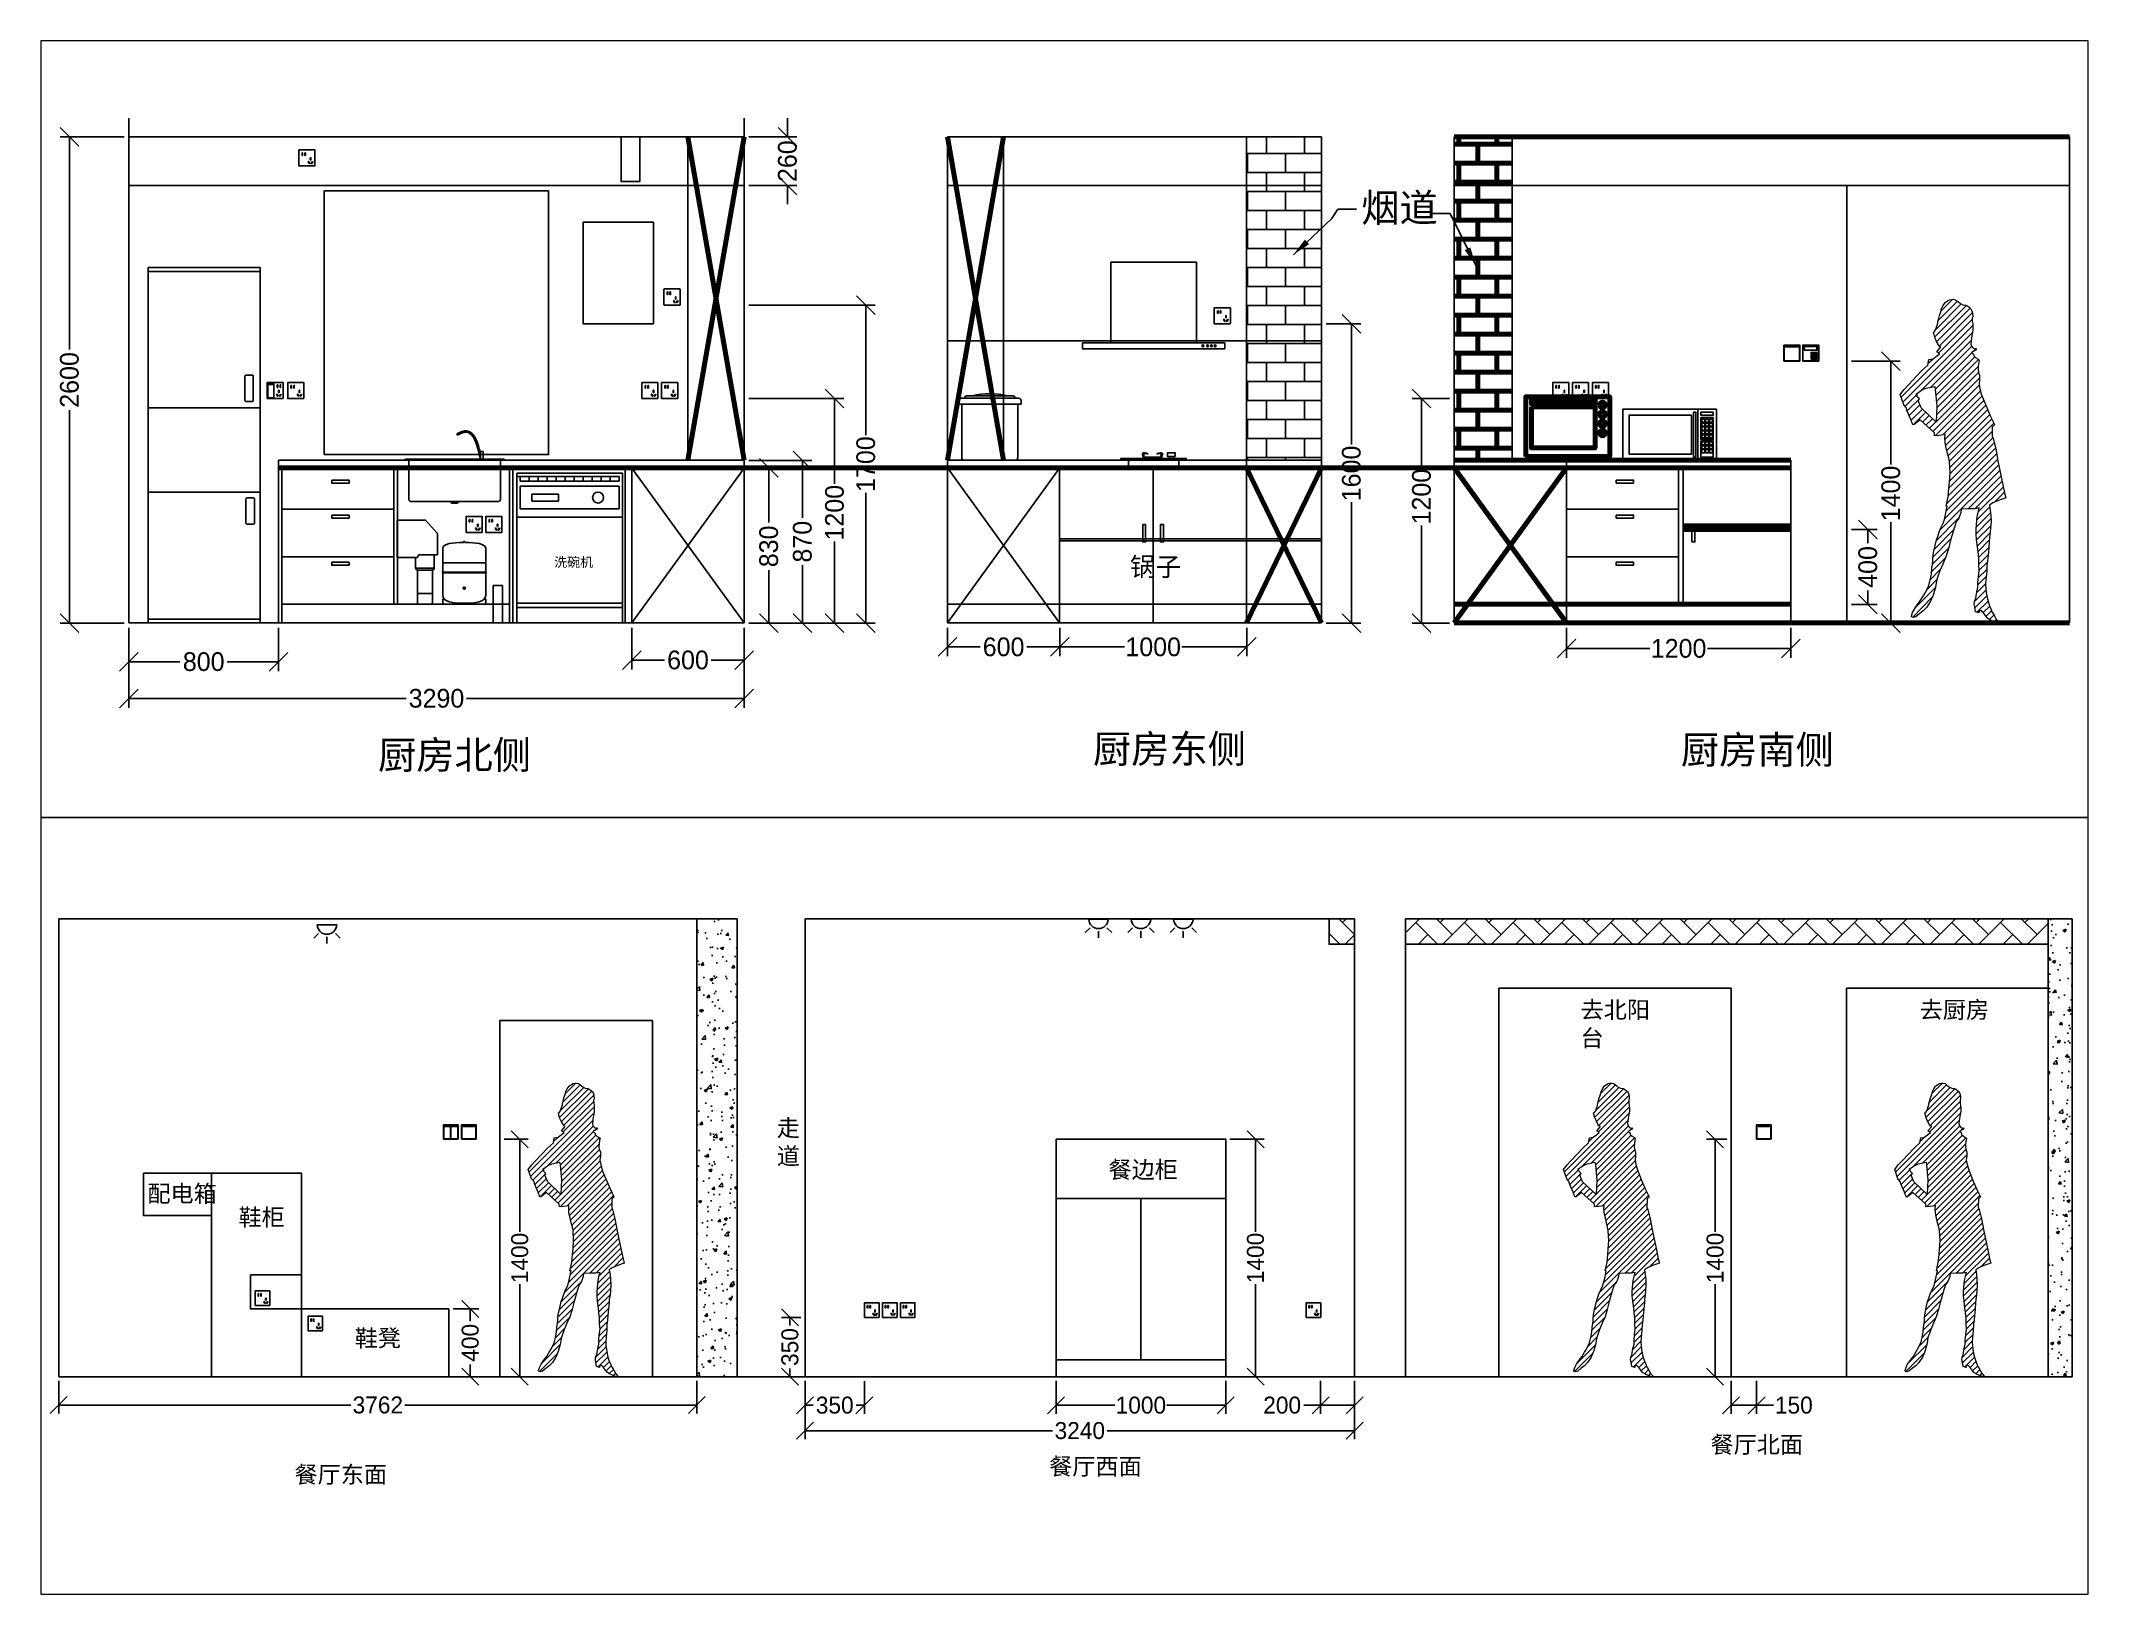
# Paper-space layout 'kitchen & dining room' of a CAD drawing. Header units: millimetres. Extents: x 0 to 261, y 0 to 198.
# The model-space entities are those that its viewports show. They can reach past a viewport. Long polylines and large blocks are cut down to what shows.
import ezdxf

# ---------------------------------------------------------------- set-up
doc = ezdxf.new("R2010")
doc.units = ezdxf.units.MM
doc.linetypes.add('ACAD_ISO03W100', pattern=[30, 12, -18])
for name, color, linetype in [('blocks', 253, 'Continuous'), ('dim', 7, 'Continuous'), ('light current', 110, 'Continuous'), ('lighting', 6, 'Continuous'), ('strong current', 1, 'Continuous'), ('wall', 7, 'Continuous'), ('water supply', 7, 'Continuous')]:
    doc.layers.add(name, color=color, linetype=linetype)
doc.styles.get("Standard").update_dxf_attribs({"font": 'Heiti SC.ttf'})
doc.dimstyles.new('副本 ISO-25', dxfattribs={"dimscale": 40, "dimtxt": 2.5, "dimasz": 2.5, "dimexe": 1.25, "dimexo": 0.625, "dimgap": 0.63, "dimtad": 0, "dimdec": 0, "dimtxsty": 'Standard', "dimblk": 'OBLIQUE', "dimblk1": 'OBLIQUE', "dimblk2": 'OBLIQUE', "dimcen": 2.5, "dimadec": 0, "dimazin": 0, "dimtfac": 1, "dimtdec": 0, "dimtmove": 0, "dimatfit": 3, "dimfxl": 1, "dimarcsym": 0})

psp = doc.layouts.new('kitchen & dining room')

msp = doc.modelspace()

# ---------------------------------------------------------------- texts
at = {"layer": 'blocks'}
for s, height, p in [('洗碗机', 50.69, (14649.7, -10452.5, 20)), ('锅子', 100, (17729.2, -10501.7, 20))]:
    msp.add_text(s, height=height, dxfattribs=at).set_placement(p)
at = {"layer": 'blocks', "transparency": 33554687, "char_height": 100, "attachment_point": 1}
for s, width, insert in [('餐边柜', 572.494, (-2530, -20086.3)), ('鞋柜', 303.409, (-7659.6, -20366.4)), ('鞋凳', 393.612, (-6974.8, -21079.6))]:
    msp.add_mtext_dynamic_manual_height_columns(s, width=width, gutter_width=500, heights=[0], dxfattribs=dict(at, insert=insert))
at = {"layer": 'dim', "transparency": 33554687, "char_height": 100, "attachment_point": 1}
for s, insert in [('去北阳台', (253.6, -19143.2)), ('去厨房', (2252.8, -19143.2))]:
    msp.add_mtext_dynamic_manual_height_columns(s, width=513.071, gutter_width=500, heights=[0], dxfattribs=dict(at, insert=insert))
at = {"layer": 'strong current', "transparency": 33554687, "insert": (-8196.7, -20227), "char_height": 100, "attachment_point": 1}
msp.add_mtext_dynamic_manual_height_columns('配电箱', width=411.678, gutter_width=500, heights=[0], dxfattribs=at)
at = {"layer": 'wall', "insert": (18965.8, -8540.5, 20), "char_height": 150, "attachment_point": 4}
msp.add_mtext('烟道', dxfattribs=at)
at = {"layer": 'wall', "char_height": 150, "attachment_point": 1}
for s, width, insert in [('厨房北侧', 826.981, (13707.2, -11383.3, 20)), ('厨房东侧', 783.813, (17530.6, -11351, 20)), ('厨房南侧', 854.533, (20675, -11355.8, 20))]:
    msp.add_mtext_dynamic_manual_height_columns(s, width=width, gutter_width=250, heights=[0], dxfattribs=dict(at, insert=insert))
at = {"layer": 'wall', "transparency": 33554687, "char_height": 100, "attachment_point": 1}
for s, width, insert in [('走道', 175.288, (-4485.4, -19839.5)), ('餐厅北面', 1100.851, (1019.6, -21707)), ('餐厅东面', 1100.851, (-7329.5, -21883.4)), ('餐厅西面', 1100.851, (-2879.4, -21835.5))]:
    msp.add_mtext_dynamic_manual_height_columns(s, width=width, gutter_width=500, heights=[0], dxfattribs=dict(at, insert=insert))

# ---------------------------------------------------------------- blocks, each defined once
blk = doc.blocks.new('Appliance 01')
for p, q in [((0, 864), (610, 864)), ((0, 864), (0, 0)), ((0, 845), (591, 845)), ((19, 845), (19, 819)), ((71, 819), (71, 845)), ((123, 819), (123, 845)), ((175, 819), (175, 845)), ((227, 819), (227, 845)), ((279, 819), (279, 845)), ((331, 819), (331, 845)), ((383, 819), (383, 845)), ((435, 819), (435, 845)), ((487, 819), (487, 845)), ((539, 819), (539, 845)), ((591, 845), (591, 819)), ((610, 864), (610, 0)), ((19, 819), (591, 819)), ((19, 789), (591, 789)), ((19, 789), (19, 659)), ((87, 744), (241, 744)), ((87, 744), (87, 703)), ((241, 744), (241, 703)), ((591, 789), (591, 659)), ((0, 610), (610, 610)), ((19, 659), (591, 659)), ((87, 703), (241, 703)), ((0, 114), (610, 114)), ((0, 89), (610, 89)), ((0, 0), (610, 0))]:
    blk.add_line(p, q)
blk.add_circle((469, 724), 31.8)
for p in [(71, 819), (123, 819), (175, 819), (227, 819), (279, 819), (331, 819), (383, 819), (435, 819), (487, 819), (539, 819)]:
    blk.add_point(p)
blk = doc.blocks.new('refrigerator')
for p, q in [((600, 1180), (0, 1180)), ((0, 450), (600, 450)), ((0, 0), (600, 0)), ((600, -680), (0, -680))]:
    blk.add_line(p, q)
blk.add_lwpolyline([(0, -700), (600, -700), (600, 1200), (0, 1200)], close=True)
for points in [[(523, 485), (558, 485, 0.414214), (563, 490), (563, 620, 0.414214), (558, 625), (523, 625, 0.414214), (518, 620), (518, 490, 0.414214)], [(529, -171), (564, -171, 0.414214), (569, -166), (569, -36, 0.414214), (564, -31), (529, -31, 0.414214), (524, -36), (524, -166, 0.414214)]]:
    blk.add_lwpolyline(points, format="xyb", close=True)
blk = doc.blocks.new('tap')
blk.add_line((-140, 137), (-137, 130))
blk.add_lwpolyline([(0, 42), (-14, 42), (-14, 0), (0, 0)], close=True)
for points, knots in [([(-14, 34), (-17, 44), (-19, 54), (-26, 76), (-30, 89), (-37, 107), (-41, 113), (-48, 125), (-52, 131), (-59, 139), (-62, 141), (-69, 146), (-72, 148), (-80, 151), (-84, 152), (-90, 152), (-92, 152), (-96, 152), (-98, 152), (-101, 151), (-103, 151), (-110, 149), (-115, 147), (-126, 143), (-131, 141), (-137, 138), (-138, 138), (-140, 137)], [18.725515, 18.725515, 18.725515, 18.725515, 33.965891, 33.965891, 54.958571, 54.958571, 68.383014, 68.383014, 81.807458, 81.807458, 90.644618, 90.644618, 99.481779, 99.481779, 108.318939, 108.318939, 112.807991, 112.807991, 116.286109, 116.286109, 119.764227, 119.764227, 130.085008, 130.085008, 140.405788, 140.405788, 142.951143, 142.951143, 142.951143, 142.951143]), ([(-14, 0), (-31, 76), (-53, 168), (-122, 137), (-137, 130)], [2.832918, 2.832918, 2.832918, 2.832918, 114.282599, 142.951143, 142.951143, 142.951143, 142.951143])]:
    blk.add_open_spline(points, degree=3, knots=knots)
blk = doc.blocks.new('sink')
for points in [[(-510, 0), (20, 0), (20, 5), (-510, 5)], [(-265, -220), (-225, -220), (-225, -225), (-265, -225)], [(-260, -225), (-230, -225), (-230, -230), (-260, -230)]]:
    blk.add_lwpolyline(points, close=True)
blk.add_lwpolyline([(-490, 0), (0, 0), (0, -210, -0.414214), (-10, -220), (-480, -220, -0.414214), (-490, -210)], format="xyb", close=True)
blk.add_blockref('tap', (-93, 5))
blk = doc.blocks.new('_Oblique')
at = {"color": 0, "linetype": 'ByBlock', "lineweight": -2}
blk.add_line((-0.5, -0.5), (0.5, 0.5), dxfattribs=at)
blk = doc.blocks.new('*D266')
at = {"layer": 'dim', "color": 0, "lineweight": -2, "transparency": 16777216}
for p, q in [((12375, -10778), (12375, -11010)), ((13175, -10778), (13175, -11010)), ((12375, -10960), (12648, -10960)), ((13175, -10960), (12901, -10960))]:
    blk.add_line(p, q, dxfattribs=at)
at = {"layer": 'dim', "color": 0, "lineweight": -2, "transparency": 16777216, "xscale": 100, "yscale": 100, "zscale": 100, "rotation": 180}
blk.add_blockref('_Oblique', (12375, -10960), dxfattribs=at)
at = {"layer": 'dim', "color": 0, "lineweight": -2, "transparency": 16777216, "xscale": 100, "yscale": 100, "zscale": 100}
blk.add_blockref('_Oblique', (13175, -10960), dxfattribs=at)
at = {"layer": 'dim', "color": 0, "transparency": 16777216, "insert": (12775, -10960), "char_height": 100, "attachment_point": 5}
blk.add_mtext('800', dxfattribs=at)
blk = doc.blocks.new('*D265')
at = {"layer": 'dim', "color": 0, "lineweight": -2, "transparency": 16777216}
for p, q in [((12375, -10778), (12375, -11206)), ((15665, -10778), (15665, -11206)), ((12375, -11156), (13858, -11156)), ((15665, -11156), (14181, -11156))]:
    blk.add_line(p, q, dxfattribs=at)
at = {"layer": 'dim', "color": 0, "lineweight": -2, "transparency": 16777216, "xscale": 100, "yscale": 100, "zscale": 100, "rotation": 180}
blk.add_blockref('_Oblique', (12375, -11156), dxfattribs=at)
at = {"layer": 'dim', "color": 0, "lineweight": -2, "transparency": 16777216, "xscale": 100, "yscale": 100, "zscale": 100}
blk.add_blockref('_Oblique', (15665, -11156), dxfattribs=at)
at = {"layer": 'dim', "color": 0, "transparency": 16777216, "insert": (14020, -11156), "char_height": 100, "attachment_point": 5}
blk.add_mtext('3290', dxfattribs=at)
blk = doc.blocks.new('*D267')
at = {"layer": 'dim', "color": 0, "lineweight": -2, "transparency": 16777216}
for p, q in [((15687, -9923), (15847, -9923)), ((15797, -9923), (15797, -10216)), ((15797, -10753), (15797, -10470)), ((15690, -10753), (15847, -10753))]:
    blk.add_line(p, q, dxfattribs=at)
at = {"layer": 'dim', "color": 0, "lineweight": -2, "transparency": 16777216, "xscale": 100, "yscale": 100, "zscale": 100}
for p, rotation in [((15797, -9923), 90), ((15797, -10753), 270)]:
    blk.add_blockref('_Oblique', p, dxfattribs=dict(at, rotation=rotation))
at = {"layer": 'dim', "color": 0, "transparency": 16777216, "insert": (15797, -10343), "char_height": 100, "attachment_point": 5, "rotation": 90}
blk.add_mtext('830', dxfattribs=at)
blk = doc.blocks.new('*D268')
at = {"layer": 'dim', "color": 0, "lineweight": -2, "transparency": 16777216}
for p, q in [((15065, -10778), (15065, -11001)), ((15665, -10778), (15665, -11001)), ((15065, -10951), (15240, -10951)), ((15665, -10951), (15489, -10951))]:
    blk.add_line(p, q, dxfattribs=at)
at = {"layer": 'dim', "color": 0, "lineweight": -2, "transparency": 16777216, "xscale": 100, "yscale": 100, "zscale": 100, "rotation": 180}
blk.add_blockref('_Oblique', (15065, -10951), dxfattribs=at)
at = {"layer": 'dim', "color": 0, "lineweight": -2, "transparency": 16777216, "xscale": 100, "yscale": 100, "zscale": 100}
blk.add_blockref('_Oblique', (15665, -10951), dxfattribs=at)
at = {"layer": 'dim', "color": 0, "transparency": 16777216, "insert": (15365, -10951), "char_height": 100, "attachment_point": 5}
blk.add_mtext('600', dxfattribs=at)
blk = doc.blocks.new('*D269')
at = {"layer": 'dim', "color": 0, "lineweight": -2, "transparency": 16777216}
for p, q in [((12350, -8153), (12007, -8153)), ((12057, -8153), (12057, -9291)), ((12057, -10753), (12057, -9614)), ((12350, -10753), (12007, -10753))]:
    blk.add_line(p, q, dxfattribs=at)
at = {"layer": 'dim', "color": 0, "lineweight": -2, "transparency": 16777216, "xscale": 100, "yscale": 100, "zscale": 100}
for p, rotation in [((12057, -8153), 90), ((12057, -10753), 270)]:
    blk.add_blockref('_Oblique', p, dxfattribs=dict(at, rotation=rotation))
at = {"layer": 'dim', "color": 0, "transparency": 16777216, "insert": (12057, -9453), "char_height": 100, "attachment_point": 5, "rotation": 90}
blk.add_mtext('2600', dxfattribs=at)
blk = doc.blocks.new('*D270')
at = {"layer": 'dim', "color": 0, "lineweight": -2, "transparency": 16777216}
for p, q in [((15690, -9883), (16027, -9883)), ((15977, -9883), (15977, -10191)), ((15977, -10753), (15977, -10444)), ((15690, -10753), (16027, -10753))]:
    blk.add_line(p, q, dxfattribs=at)
at = {"layer": 'dim', "color": 0, "lineweight": -2, "transparency": 16777216, "xscale": 100, "yscale": 100, "zscale": 100}
for p, rotation in [((15977, -9883), 90), ((15977, -10753), 270)]:
    blk.add_blockref('_Oblique', p, dxfattribs=dict(at, rotation=rotation))
at = {"layer": 'dim', "color": 0, "transparency": 16777216, "insert": (15977, -10318), "char_height": 100, "attachment_point": 5, "rotation": 90}
blk.add_mtext('870', dxfattribs=at)
blk = doc.blocks.new('*D271')
at = {"layer": 'dim', "color": 0, "lineweight": -2, "transparency": 16777216}
for p, q in [((15897, -8153), (15897, -8053)), ((15690, -8153), (15947, -8153)), ((15897, -8153), (15897, -8156)), ((15690, -8413), (15947, -8413)), ((15897, -8413), (15897, -8409)), ((15897, -8413), (15897, -8513))]:
    blk.add_line(p, q, dxfattribs=at)
at = {"layer": 'dim', "color": 0, "lineweight": -2, "transparency": 16777216, "xscale": 100, "yscale": 100, "zscale": 100}
for p, rotation in [((15897, -8153), 270), ((15897, -8413), 90)]:
    blk.add_blockref('_Oblique', p, dxfattribs=dict(at, rotation=rotation))
at = {"layer": 'dim', "color": 0, "transparency": 16777216, "insert": (15897, -8283), "char_height": 100, "attachment_point": 5, "rotation": 90}
blk.add_mtext('260', dxfattribs=at)
blk = doc.blocks.new('*D276')
at = {"layer": 'dim', "color": 0, "lineweight": -2, "transparency": 16777216}
for p, q in [((16753, -10778), (16753, -10931)), ((17353, -10778), (17353, -10931)), ((16753, -10881), (16928, -10881)), ((17353, -10881), (17177, -10881))]:
    blk.add_line(p, q, dxfattribs=at)
at = {"layer": 'dim', "color": 0, "lineweight": -2, "transparency": 16777216, "xscale": 100, "yscale": 100, "zscale": 100, "rotation": 180}
blk.add_blockref('_Oblique', (16753, -10881), dxfattribs=at)
at = {"layer": 'dim', "color": 0, "lineweight": -2, "transparency": 16777216, "xscale": 100, "yscale": 100, "zscale": 100}
blk.add_blockref('_Oblique', (17353, -10881), dxfattribs=at)
at = {"layer": 'dim', "color": 0, "transparency": 16777216, "insert": (17053, -10881), "char_height": 100, "attachment_point": 5}
blk.add_mtext('600', dxfattribs=at)
blk = doc.blocks.new('*D275')
at = {"layer": 'dim', "color": 0, "lineweight": -2, "transparency": 16777216}
for p, q in [((17353, -10778), (17353, -10931)), ((18353, -10778), (18353, -10931)), ((17353, -10881), (17699, -10881)), ((18353, -10881), (18007, -10881))]:
    blk.add_line(p, q, dxfattribs=at)
at = {"layer": 'dim', "color": 0, "lineweight": -2, "transparency": 16777216, "xscale": 100, "yscale": 100, "zscale": 100, "rotation": 180}
blk.add_blockref('_Oblique', (17353, -10881), dxfattribs=at)
at = {"layer": 'dim', "color": 0, "lineweight": -2, "transparency": 16777216, "xscale": 100, "yscale": 100, "zscale": 100}
blk.add_blockref('_Oblique', (18353, -10881), dxfattribs=at)
at = {"layer": 'dim', "color": 0, "transparency": 16777216, "insert": (17853, -10881), "char_height": 100, "attachment_point": 5}
blk.add_mtext('1000', dxfattribs=at)
blk = doc.blocks.new('电压力锅')
for points in [[(-153, 332), (153, 332, -0.414214), (168, 317), (168, 300), (-168, 300), (-168, 317, -0.414214)], [(-135, 332), (135, 332), (135, 334, 0.414214), (125, 344), (-125, 344, 0.414214), (-135, 334)], [(-135, 0), (135, 0, 0.414214), (150, 15), (150, 300), (-150, 300), (-150, 15, 0.414214)]]:
    blk.add_lwpolyline(points, format="xyb", close=True)
blk.add_arc((0, -28), 384, 75.8377, 104.1623)
blk = doc.blocks.new('油烟机')
for points in [[(-229, 31), (229, 31), (229, 463), (-229, 463)], [(-381, 31), (381, 31), (381, 0), (-381, 0)]]:
    blk.add_lwpolyline(points, close=True)
for centre in [(264, 16), (289, 16), (309, 16), (329, 16)]:
    blk.add_circle(centre, 5)
blk = doc.blocks.new('Microwave')
for p, q in [((-559, 367), (203, 367)), ((16, 341), (16, -25)), ((16, 341), (35, 341)), ((35, 341), (35, -25)), ((51, 367), (51, -51)), ((16, -25), (35, -25))]:
    blk.add_line(p, q)
for points in [[(203, 367), (-559, 367), (-559, -51), (203, -51)], [(76, 341), (177, 341), (177, 316), (76, 316)], [(0, 316), (-509, 316), (-509, 0), (0, 0), (0, 316)], [(83, 284), (108, 284), (108, 259), (83, 259)], [(83, 252), (108, 252), (108, 227), (83, 227)], [(83, 221), (108, 221), (108, 195), (83, 195)], [(83, 189), (108, 189), (108, 164), (83, 164)], [(139, 284), (114, 284), (114, 259), (139, 259)], [(139, 252), (114, 252), (114, 227), (139, 227)], [(139, 221), (114, 221), (114, 195), (139, 195)], [(139, 189), (114, 189), (114, 164), (139, 164)], [(171, 284), (145, 284), (145, 259), (171, 259)], [(171, 252), (145, 252), (145, 227), (171, 227)], [(171, 221), (145, 221), (145, 195), (171, 195)], [(171, 189), (145, 189), (145, 164), (171, 164)], [(83, 157), (108, 157), (108, 132), (83, 132)], [(83, 100), (108, 100), (108, 75), (83, 75)], [(83, 68), (108, 68), (108, 43), (83, 43)], [(83, 37), (108, 37), (108, 11), (83, 11)], [(139, 157), (114, 157), (114, 132), (139, 132)], [(139, 100), (114, 100), (114, 75), (139, 75)], [(139, 68), (114, 68), (114, 43), (139, 43)], [(139, 37), (114, 37), (114, 11), (139, 11)], [(171, 157), (145, 157), (145, 132), (171, 132)], [(171, 100), (145, 100), (145, 75), (171, 75)], [(171, 68), (145, 68), (145, 43), (171, 43)], [(171, 37), (145, 37), (145, 11), (171, 11)]]:
    blk.add_lwpolyline(points, close=True)
for points in [[(76, 297), (76, 119), (177, 119), (177, 297), (76, 297)], [(76, 106), (76, -25), (177, -25), (177, 106), (76, 106)]]:
    blk.add_lwpolyline(points)
blk = doc.blocks.new('*D334')
at = {"layer": 'dim', "color": 0, "lineweight": -2, "ltscale": 8, "transparency": 16777216}
for p, q in [((21588, -10253), (21725, -10253)), ((21675, -10253), (21675, -10326)), ((21675, -10653), (21675, -10579)), ((21588, -10653), (21725, -10653))]:
    blk.add_line(p, q, dxfattribs=at)
at = {"layer": 'dim', "color": 0, "lineweight": -2, "ltscale": 8, "transparency": 16777216, "xscale": 100, "yscale": 100, "zscale": 100}
for p, rotation in [((21675, -10253), 90), ((21675, -10653), 270)]:
    blk.add_blockref('_Oblique', p, dxfattribs=dict(at, rotation=rotation))
at = {"layer": 'dim', "color": 0, "lineweight": 100, "ltscale": 8, "transparency": 16777216, "insert": (21675, -10453), "char_height": 100, "attachment_point": 5, "rotation": 90}
blk.add_mtext('400', dxfattribs=at)
blk = doc.blocks.new('燃气灶-单眼')
for points in [[(40, 0), (-310, 0), (-310, 10), (40, 10)], [(-20, 20), (-60, 20), (-60, 40), (-20, 40)], [(-30, 10), (-50, 10), (-50, 20), (-30, 20)]]:
    blk.add_lwpolyline(points, close=True)
blk.add_lwpolyline([(-15, -45), (-255, -45, -0.414214), (-270, -30), (-270, 0), (0, 0), (0, -30, -0.414214)], format="xyb", close=True)
for points in [[(-191, 17), (-191, 10), (-91, 10), (-91, 17)], [(-97, 17), (-185, 17)]]:
    blk.add_lwpolyline(points)
for points in [[(-191, 17), (-191, 40), (-165, 34), (-185, 35), (-185, 17)], [(-91, 17), (-91, 40), (-117, 34), (-97, 35), (-97, 17)]]:
    blk.add_spline(points, degree=3)
blk = doc.blocks.new('*D354')
at = {"layer": 'dim', "color": 0, "lineweight": -2, "transparency": 16777216}
for p, q in [((20063, -10778), (20063, -10939)), ((21263, -10778), (21263, -10939)), ((20063, -10889), (20509, -10889)), ((21263, -10889), (20817, -10889))]:
    blk.add_line(p, q, dxfattribs=at)
at = {"layer": 'dim', "color": 0, "lineweight": -2, "transparency": 16777216, "xscale": 100, "yscale": 100, "zscale": 100, "rotation": 180}
blk.add_blockref('_Oblique', (20063, -10889), dxfattribs=at)
at = {"layer": 'dim', "color": 0, "lineweight": -2, "transparency": 16777216, "xscale": 100, "yscale": 100, "zscale": 100}
blk.add_blockref('_Oblique', (21263, -10889), dxfattribs=at)
at = {"layer": 'dim', "color": 0, "transparency": 16777216, "insert": (20663, -10889), "char_height": 100, "attachment_point": 5}
blk.add_mtext('1200', dxfattribs=at)
blk = doc.blocks.new('socket-5 with switch')
at = {"layer": 'strong current'}
for points in [[(-43, 85, -0.414214), (-42, 86), (42, 86, -0.414214), (43, 85), (43, 1, -0.414214), (42, 0), (-42, 0, -0.414214), (-43, 1)], [(-39, 83, -0.414214), (-39, 83), (-7, 83, -0.414214), (-7, 83), (-7, 4, -0.414214), (-7, 4), (-39, 4, -0.414214), (-39, 4)], [(-35, 79, -0.414214), (-35, 79), (-11, 79, -0.414214), (-11, 79), (-11, 76, -0.414214), (-11, 76), (-35, 76, -0.414214), (-35, 76)]]:
    blk.add_lwpolyline(points, format="xyb", close=True, dxfattribs=at)
for points in [[(7, 22), (9, 24), (16, 14), (14, 12)], [(11, 74), (14, 74), (14, 60), (11, 60)], [(18, 44), (21, 44), (21, 32), (18, 32)], [(30, 24), (32, 22), (25, 12), (23, 14)], [(26, 74), (29, 74), (29, 60), (26, 60)]]:
    blk.add_lwpolyline(points, close=True, dxfattribs=at)
blk = doc.blocks.new('socket-5')
at = {"layer": 'strong current'}
blk.add_lwpolyline([(-43, 85, -0.414214), (-42, 86), (42, 86, -0.414214), (43, 85), (43, 1, -0.414214), (42, 0), (-42, 0, -0.414214), (-43, 1)], format="xyb", close=True, dxfattribs=at)
for points in [[(-26, 70), (-23, 70), (-23, 56), (-26, 56)], [(-11, 70), (-8, 70), (-8, 56), (-11, 56)], [(7, 22), (9, 24), (16, 14), (14, 12)], [(18, 44), (21, 44), (21, 32), (18, 32)], [(30, 24), (32, 22), (25, 12), (23, 14)]]:
    blk.add_lwpolyline(points, close=True, dxfattribs=at)
blk = doc.blocks.new('*D359')
at = {"layer": 'dim', "color": 0, "lineweight": -2, "transparency": 16777216}
for p, q in [((19438, -9553), (19238, -9553)), ((19288, -9553), (19288, -9923)), ((19288, -10753), (19288, -10231)), ((19438, -10753), (19238, -10753))]:
    blk.add_line(p, q, dxfattribs=at)
at = {"layer": 'dim', "color": 0, "lineweight": -2, "transparency": 16777216, "xscale": 100, "yscale": 100, "zscale": 100}
for p, rotation in [((19288, -9553), 90), ((19288, -10753), 270)]:
    blk.add_blockref('_Oblique', p, dxfattribs=dict(at, rotation=rotation))
at = {"layer": 'dim', "color": 0, "transparency": 16777216, "insert": (19288, -10077), "char_height": 100, "attachment_point": 5, "rotation": 90}
blk.add_mtext('1200', dxfattribs=at)
blk = doc.blocks.new('*D360')
at = {"layer": 'dim', "color": 0, "lineweight": -2, "transparency": 16777216}
for p, q in [((18778, -9153), (18963, -9153)), ((18913, -9153), (18913, -9798)), ((18913, -10753), (18913, -10107)), ((18778, -10753), (18963, -10753))]:
    blk.add_line(p, q, dxfattribs=at)
at = {"layer": 'dim', "color": 0, "lineweight": -2, "transparency": 16777216, "xscale": 100, "yscale": 100, "zscale": 100}
for p, rotation in [((18913, -9153), 90), ((18913, -10753), 270)]:
    blk.add_blockref('_Oblique', p, dxfattribs=dict(at, rotation=rotation))
at = {"layer": 'dim', "color": 0, "transparency": 16777216, "insert": (18913, -9953), "char_height": 100, "attachment_point": 5, "rotation": 90}
blk.add_mtext('1600', dxfattribs=at)
blk = doc.blocks.new('*D361')
at = {"layer": 'dim', "color": 0, "lineweight": -2, "transparency": 16777216}
for p, q in [((15690, -9553), (16199, -9553)), ((16149, -9553), (16149, -10009)), ((16149, -10753), (16149, -10317)), ((15690, -10753), (16199, -10753))]:
    blk.add_line(p, q, dxfattribs=at)
at = {"layer": 'dim', "color": 0, "lineweight": -2, "transparency": 16777216, "xscale": 100, "yscale": 100, "zscale": 100}
for p, rotation in [((16149, -9553), 90), ((16149, -10753), 270)]:
    blk.add_blockref('_Oblique', p, dxfattribs=dict(at, rotation=rotation))
at = {"layer": 'dim', "color": 0, "transparency": 16777216, "insert": (16149, -10163), "char_height": 100, "attachment_point": 5, "rotation": 90}
blk.add_mtext('1200', dxfattribs=at)
blk = doc.blocks.new('*D362')
at = {"layer": 'dim', "color": 0, "lineweight": -2, "transparency": 16777216}
for p, q in [((15690, -9053), (16366, -9053)), ((16316, -9053), (16316, -9749)), ((16316, -10753), (16316, -10057)), ((15690, -10753), (16366, -10753))]:
    blk.add_line(p, q, dxfattribs=at)
at = {"layer": 'dim', "color": 0, "lineweight": -2, "transparency": 16777216, "xscale": 100, "yscale": 100, "zscale": 100}
for p, rotation in [((16316, -9053), 90), ((16316, -10753), 270)]:
    blk.add_blockref('_Oblique', p, dxfattribs=dict(at, rotation=rotation))
at = {"layer": 'dim', "color": 0, "transparency": 16777216, "insert": (16316, -9903), "char_height": 100, "attachment_point": 5, "rotation": 90}
blk.add_mtext('1700', dxfattribs=at)
blk = doc.blocks.new('*D369')
at = {"layer": 'dim', "color": 0, "lineweight": -2, "transparency": 16777216}
for p, q in [((21588, -9353), (21848, -9353)), ((21798, -9353), (21798, -9905)), ((21798, -10753), (21798, -10214)), ((21588, -10753), (21848, -10753))]:
    blk.add_line(p, q, dxfattribs=at)
at = {"layer": 'dim', "color": 0, "lineweight": -2, "transparency": 16777216, "xscale": 100, "yscale": 100, "zscale": 100}
for p, rotation in [((21798, -9353), 90), ((21798, -10753), 270)]:
    blk.add_blockref('_Oblique', p, dxfattribs=dict(at, rotation=rotation))
at = {"layer": 'dim', "color": 0, "transparency": 16777216, "insert": (21798, -10060), "char_height": 100, "attachment_point": 5, "rotation": 90}
blk.add_mtext('1400', dxfattribs=at)
blk = doc.blocks.new('switch - 1 gang')
at = {"transparency": 33554687}
blk.add_lwpolyline([(-43, 85, -0.414214), (-42, 86), (42, 86, -0.414214), (43, 85), (43, 1, -0.414214), (42, 0), (-42, 0, -0.414214), (-43, 1)], format="xyb", close=True, dxfattribs=at)
for points in [[(-41, 84), (41, 84), (41, 2), (-41, 2)], [(-33, 79), (33, 79), (33, 76), (-33, 76)]]:
    blk.add_lwpolyline(points, close=True, dxfattribs=at)
blk = doc.blocks.new('water filter - side')
at = {"transparency": 33554687}
for p, q in [((-148, 250), (-40, 250)), ((-40, 250), (-40, 250)), ((-25, 265), (68, 265)), ((-50, 193), (50, 193)), ((-40, 57), (40, 57))]:
    blk.add_line(p, q, dxfattribs=at)
for points in [[(-148, 250), (-148, 446, -0.414214), (-144, 450), (-2, 450, -0.214079), (5, 447), (65, 380)], [(65, 380, -0.183834), (68, 373), (68, 265)], [(50, 265), (50, 193, -0.414214), (40, 183), (-40, 183, -0.414214), (-50, 193), (-50, 250)], [(-40, 183), (-40, 10, 0.414214), (-30, 0), (30, 0, 0.414214), (40, 10), (40, 183)]]:
    blk.add_lwpolyline(points, format="xyb", dxfattribs=at)
blk.add_arc((-25, 250), 15, 90, 180, dxfattribs=at)
blk = doc.blocks.new('water pot')
at = {"transparency": 33554687}
for p, q in [((-4, 335), (-4, 331)), ((4, 335), (4, 331)), ((-115, 172), (-115, 219, 19)), ((115, 172), (115, 219, 19)), ((-115, 172), (115, 172)), ((-115, 168), (115, 168))]:
    blk.add_line(p, q, dxfattribs=at)
for points in [[(4, 335), (-4, 335)], [(-115, 168), (-115, 49)], [(115, 49), (115, 168)]]:
    blk.add_lwpolyline(points, dxfattribs=at)
for points in [[(-115, 300), (-115, 226, 0.414214), (-112, 222), (112, 222, 0.414214), (115, 226), (115, 300)], [(-107, 27), (-114, 27, 0.414214), (-115, 26), (-115, 10, 0.414214), (-105, 0), (105, 0, 0.414214), (115, 10), (115, 26, 0.414214), (114, 27), (107, 27)]]:
    blk.add_lwpolyline(points, format="xyb", dxfattribs=at)
for radius in [6, 4]:
    blk.add_circle((0, 86), radius, dxfattribs=at)
for centre, radius, start, end in [((-5, 331), 1, 270.293, 0), ((5, 331), 1, 180, 269.6842), ((-112, 219, 20), 3, 90, 180), ((112, 219, 20), 3, 0, 90), ((-115, 170), 2.5, 90, 270), ((115, 170), 2.5, 270, 90)]:
    blk.add_arc(centre, radius, start, end, dxfattribs=at)
for points in [[(-115, 300), (-115, 324), (-61, 330), (-5, 330)], [(5, 330), (61, 330), (115, 324), (115, 300)], [(-115, 49), (-115, 10), (0, 0), (115, 10), (115, 49)]]:
    blk.add_open_spline(points, degree=3, dxfattribs=at)
blk = doc.blocks.new('A$C559E771F')
at = {"lineweight": 0, "ltscale": 3, "transparency": 33554559}
for p, q in [((184, 1528), (355, 1698)), ((191, 1570), (327, 1706)), ((195, 1504), (375, 1683)), ((204, 1618), (306, 1720)), ((207, 1630), (210, 1645)), ((208, 1481), (386, 1659)), ((210, 1645), (218, 1663)), ((218, 1663), (222, 1681)), ((219, 1669), (281, 1731)), ((222, 1681), (230, 1697)), ((230, 1697), (241, 1713)), ((241, 1713), (254, 1723)), ((254, 1723), (264, 1728)), ((264, 1728), (274, 1730)), ((274, 1730), (283, 1731)), ((283, 1731), (297, 1728)), ((297, 1728), (306, 1720)), ((306, 1720), (314, 1715)), ((314, 1715), (323, 1708)), ((323, 1708), (336, 1702)), ((336, 1702), (346, 1699)), ((346, 1699), (352, 1700)), ((352, 1700), (360, 1696)), ((360, 1696), (370, 1688)), ((370, 1688), (378, 1680)), ((378, 1680), (384, 1669)), ((384, 1669), (387, 1656)), ((387, 1656), (388, 1639)), ((5, 1207), (389, 1591)), ((14, 1181), (387, 1554)), ((178, 1555), (184, 1559)), ((185, 1526), (178, 1555)), ((184, 1559), (190, 1568)), ((190, 1568), (193, 1577)), ((193, 1577), (198, 1592)), ((198, 1592), (201, 1603)), ((201, 1603), (202, 1611)), ((202, 1611), (207, 1630)), ((206, 1443), (386, 1623)), ((386, 1546), (381, 1523)), ((388, 1639), (385, 1630)), ((385, 1630), (386, 1614)), ((386, 1614), (388, 1599)), ((389, 1565), (386, 1546)), ((388, 1599), (389, 1583)), ((389, 1583), (389, 1565)), ((111, 1242), (380, 1511)), ((165, 1261), (382, 1478)), ((176, 1413), (194, 1426)), ((194, 1506), (185, 1526)), ((188, 1248), (384, 1445)), ((191, 1216), (399, 1424)), ((203, 1490), (194, 1506)), ((194, 1426), (211, 1440)), ((196, 1450), (218, 1476)), ((211, 1440), (196, 1450)), ((209, 1479), (203, 1490)), ((218, 1476), (209, 1479)), ((380, 1508), (378, 1493)), ((378, 1493), (381, 1480)), ((381, 1523), (380, 1508)), ((381, 1480), (390, 1469)), ((394, 1453), (383, 1449)), ((383, 1449), (385, 1444)), ((385, 1444), (389, 1440)), ((389, 1440), (394, 1434)), ((390, 1469), (400, 1466)), ((391, 1452), (406, 1467)), ((404, 1458), (394, 1453)), ((394, 1434), (394, 1428)), ((394, 1428), (405, 1418)), ((400, 1466), (404, 1468)), ((404, 1468), (408, 1466)), ((408, 1466), (404, 1458)), ((43, 1272), (114, 1348)), ((114, 1348), (148, 1379)), ((148, 1379), (153, 1408)), ((149, 1387), (176, 1413)), ((153, 1408), (176, 1413)), ((194, 1184), (419, 1409)), ((194, 1113), (420, 1339)), ((196, 1150), (418, 1372)), ((405, 1418), (418, 1411)), ((418, 1374), (417, 1356)), ((417, 1356), (419, 1341)), ((418, 1411), (423, 1406)), ((421, 1394), (418, 1374)), ((419, 1341), (425, 1324)), ((423, 1406), (421, 1394)), ((425, 1324), (425, 1303)), ((0, 1222), (21, 1249)), ((19, 1166), (0, 1222)), ((21, 1249), (43, 1272)), ((26, 1158), (90, 1222)), ((85, 1224), (114, 1244)), ((91, 1221), (85, 1224)), ((92, 1210), (91, 1221)), ((104, 1199), (92, 1210)), ((114, 1244), (139, 1256)), ((139, 1256), (185, 1265)), ((175, 1024), (423, 1272)), ((185, 1265), (188, 1249)), ((188, 1249), (196, 1161)), ((188, 1001), (429, 1242)), ((193, 1076), (425, 1309)), ((228, 1006), (438, 1215)), ((425, 1303), (422, 1277)), ((422, 1277), (427, 1252)), ((427, 1252), (434, 1225)), ((434, 1225), (444, 1199)), ((32, 1152), (19, 1166)), ((38, 1133), (32, 1152)), ((38, 1134), (103, 1199)), ((58, 1088), (38, 1133)), ((49, 1109), (106, 1167)), ((59, 1085), (119, 1144)), ((71, 1061), (137, 1127)), ((97, 1189), (104, 1199)), ((113, 1150), (97, 1189)), ((192, 1074), (113, 1150)), ((120, 1074), (155, 1110)), ((196, 1161), (192, 1074)), ((240, 982), (448, 1190)), ((244, 951), (458, 1165)), ((250, 922), (468, 1140)), ((257, 894), (479, 1115)), ((444, 1199), (463, 1153)), ((463, 1153), (484, 1104)), ((484, 1104), (505, 1061)), ((68, 1060), (58, 1088)), ((75, 1061), (68, 1060)), ((107, 1086), (75, 1061)), ((183, 1017), (107, 1086)), ((138, 1057), (173, 1092)), ((157, 1041), (191, 1075)), ((184, 1001), (183, 1017)), ((209, 1003), (184, 1001)), ((240, 1008), (209, 1003)), ((239, 989), (240, 1008)), ((240, 966), (239, 989)), ((264, 865), (490, 1091)), ((265, 831), (502, 1068)), ((265, 760), (495, 990)), ((266, 797), (493, 1023)), ((493, 1048), (492, 996)), ((492, 996), (497, 986)), ((498, 1052), (493, 1048)), ((497, 986), (511, 931)), ((504, 1059), (498, 1052)), ((505, 1061), (504, 1059)), ((245, 944), (240, 966)), ((253, 907), (245, 944)), ((249, 638), (516, 905)), ((260, 882), (253, 907)), ((258, 682), (510, 935)), ((264, 862), (260, 882)), ((261, 721), (503, 963)), ((511, 931), (525, 858)), ((213, 496), (534, 816)), ((238, 556), (527, 846)), ((247, 600), (522, 875)), ((267, 803), (264, 862)), ((264, 753), (267, 803)), ((363, 611), (540, 787)), ((525, 858), (550, 738)), ((246, 625), (257, 674)), ((257, 674), (261, 721)), ((261, 721), (264, 753)), ((399, 611), (546, 758)), ((418, 595), (552, 728)), ((505, 646), (558, 700)), ((566, 669), (526, 655)), ((550, 738), (559, 695)), ((559, 695), (566, 669)), ((561, 667), (565, 671)), ((194, 441), (314, 562)), ((231, 534), (237, 554)), ((237, 554), (245, 589)), ((245, 589), (252, 624)), ((252, 624), (246, 625)), ((314, 561), (300, 541)), ((324, 591), (314, 561)), ((326, 608), (324, 591)), ((362, 611), (326, 608)), ((401, 611), (362, 611)), ((423, 615), (401, 611)), ((406, 477), (485, 556)), ((407, 513), (483, 589)), ((408, 526), (412, 567)), ((411, 552), (479, 621)), ((412, 567), (419, 598)), ((419, 598), (423, 615)), ((495, 642), (478, 630)), ((478, 630), (482, 602)), ((482, 602), (485, 576)), ((485, 576), (486, 541)), ((526, 655), (495, 642)), ((175, 352), (272, 449)), ((183, 395), (287, 499)), ((186, 407), (194, 444)), ((194, 444), (201, 463)), ((201, 463), (209, 487)), ((209, 487), (220, 513)), ((220, 513), (231, 534)), ((270, 443), (258, 396)), ((290, 512), (270, 443)), ((300, 541), (290, 512)), ((406, 502), (408, 526)), ((406, 476), (406, 502)), ((409, 445), (406, 476)), ((409, 444), (485, 520)), ((414, 405), (409, 445)), ((413, 413), (482, 482)), ((417, 382), (477, 442)), ((478, 456), (477, 436)), ((482, 483), (478, 456)), ((484, 509), (482, 483)), ((486, 541), (484, 509)), ((168, 274), (244, 350)), ((173, 314), (260, 401)), ((175, 348), (179, 376)), ((175, 325), (175, 348)), ((179, 376), (186, 407)), ((245, 353), (228, 315)), ((258, 396), (245, 353)), ((417, 379), (414, 405)), ((421, 346), (417, 379)), ((420, 350), (474, 403)), ((421, 315), (470, 364)), ((421, 312), (421, 346)), ((468, 333), (464, 307)), ((470, 360), (468, 333)), ((474, 401), (470, 360)), ((477, 436), (474, 401)), ((141, 176), (195, 231)), ((153, 200), (161, 231)), ((161, 231), (167, 263)), ((162, 232), (214, 285)), ((167, 263), (169, 292)), ((169, 292), (175, 325)), ((196, 232), (193, 214)), ((204, 254), (196, 232)), ((212, 279), (204, 254)), ((228, 315), (212, 279)), ((416, 204), (460, 248)), ((416, 214), (419, 247)), ((418, 242), (463, 286)), ((419, 247), (423, 281)), ((423, 281), (421, 312)), ((423, 282), (467, 325)), ((459, 234), (457, 206)), ((463, 274), (459, 234)), ((464, 307), (463, 274)), ((66, 30), (172, 137)), ((80, 80), (189, 189)), ((92, 97), (108, 118)), ((108, 118), (124, 144)), ((124, 144), (135, 163)), ((135, 163), (153, 200)), ((163, 116), (142, 84)), ((177, 149), (163, 116)), ((189, 189), (177, 149)), ((193, 214), (189, 189)), ((396, 100), (397, 115)), ((397, 114), (459, 176)), ((397, 115), (400, 124)), ((399, 81), (464, 145)), ((400, 124), (403, 124)), ((403, 124), (406, 143)), ((406, 143), (410, 167)), ((409, 161), (457, 210)), ((410, 167), (416, 192)), ((411, 57), (470, 116)), ((416, 192), (416, 214)), ((457, 206), (458, 183)), ((458, 183), (461, 162)), ((461, 162), (465, 136)), ((465, 136), (470, 116)), ((470, 116), (478, 92)), ((61, 37), (67, 55)), ((63, 31), (61, 37)), ((70, 29), (63, 31)), ((67, 55), (76, 74)), ((84, 33), (70, 29)), ((76, 74), (92, 97)), ((105, 51), (84, 33)), ((124, 65), (105, 51)), ((142, 84), (124, 65)), ((399, 86), (396, 100)), ((403, 60), (399, 86)), ((421, 54), (403, 60)), ((424, 65), (421, 60)), ((421, 60), (421, 54)), ((429, 66), (424, 65)), ((435, 65), (429, 66)), ((439, 60), (435, 65)), ((444, 55), (439, 60)), ((444, 55), (479, 90)), ((456, 39), (444, 55)), ((467, 25), (456, 39)), ((459, 35), (489, 65)), ((479, 17), (467, 25)), ((478, 92), (483, 80)), ((478, 18), (502, 42)), ((496, 10), (479, 17)), ((483, 80), (492, 56)), ((492, 56), (494, 56)), ((494, 56), (506, 35)), ((519, 0), (496, 10)), ((503, 8), (514, 19)), ((506, 35), (516, 17)), ((516, 17), (528, 3)), ((526, 0), (519, 0)), ((528, 3), (526, 0))]:
    blk.add_line(p, q, dxfattribs=at)
blk = doc.blocks.new('switch - 2 gang 2 way')
at = {"transparency": 33554687}
blk.add_lwpolyline([(-43, 85, -0.414214), (-42, 86), (42, 86, -0.414214), (43, 85), (43, 1, -0.414214), (42, 0), (-42, 0, -0.414214), (-43, 1)], format="xyb", close=True, dxfattribs=at)
for points in [[(-41, 84), (-1, 84), (-1, 2), (-41, 2)], [(-36, 79), (-7, 79), (-7, 76), (-36, 76)], [(1, 84), (41, 84), (41, 2), (1, 2)], [(6, 79), (36, 79), (36, 76), (6, 76)]]:
    blk.add_lwpolyline(points, close=True, dxfattribs=at)
blk = doc.blocks.new('*D438')
at = {"layer": 'dim', "color": 0, "lineweight": -2, "transparency": 16777216}
for p, q in [((-6394, -20957), (-6243, -20957)), ((-6293, -20957), (-6293, -21030)), ((-6293, -21357), (-6293, -21284)), ((-6394, -21357), (-6243, -21357))]:
    blk.add_line(p, q, dxfattribs=at)
at = {"layer": 'dim', "color": 0, "lineweight": -2, "transparency": 16777216, "xscale": 100, "yscale": 100, "zscale": 100}
for p, rotation in [((-6293, -20957), 90), ((-6293, -21357), 270)]:
    blk.add_blockref('_Oblique', p, dxfattribs=dict(at, rotation=rotation))
at = {"layer": 'dim', "color": 0, "transparency": 16777216, "insert": (-6293, -21157), "char_height": 100, "attachment_point": 5, "rotation": 90}
blk.add_mtext('400', dxfattribs=at)
blk = doc.blocks.new('*D439')
at = {"layer": 'dim', "color": 0, "lineweight": -2, "transparency": 16777216}
for p, q in [((-8719, -21382), (-8719, -21574)), ((-4957, -21382), (-4957, -21574)), ((-8719, -21524), (-6998, -21524)), ((-4957, -21524), (-6678, -21524))]:
    blk.add_line(p, q, dxfattribs=at)
at = {"layer": 'dim', "color": 0, "lineweight": -2, "transparency": 16777216, "xscale": 100, "yscale": 100, "zscale": 100, "rotation": 180}
blk.add_blockref('_Oblique', (-8719, -21524), dxfattribs=at)
at = {"layer": 'dim', "color": 0, "lineweight": -2, "transparency": 16777216, "xscale": 100, "yscale": 100, "zscale": 100}
blk.add_blockref('_Oblique', (-4957, -21524), dxfattribs=at)
at = {"layer": 'dim', "color": 0, "transparency": 16777216, "insert": (-6838, -21524), "char_height": 100, "attachment_point": 5}
blk.add_mtext('3762', dxfattribs=at)
blk = doc.blocks.new('*D440')
at = {"layer": 'dim', "color": 0, "lineweight": -2, "transparency": 16777216}
for p, q in [((-6094, -19957), (-5951, -19957)), ((-6001, -19957), (-6001, -20503)), ((-6001, -21357), (-6001, -20811)), ((-6094, -21357), (-5951, -21357))]:
    blk.add_line(p, q, dxfattribs=at)
at = {"layer": 'dim', "color": 0, "lineweight": -2, "transparency": 16777216, "xscale": 100, "yscale": 100, "zscale": 100}
for p, rotation in [((-6001, -19957), 90), ((-6001, -21357), 270)]:
    blk.add_blockref('_Oblique', p, dxfattribs=dict(at, rotation=rotation))
at = {"layer": 'dim', "color": 0, "transparency": 16777216, "insert": (-6001, -20657), "char_height": 100, "attachment_point": 5, "rotation": 90}
blk.add_mtext('1400', dxfattribs=at)
blk = doc.blocks.new('wall light 2')
at = {"color": 6, "ltscale": 8, "transparency": 33554687}
for p, q in [((-50, -50), (-78, -78)), ((0, -70), (0, -110)), ((50, -50), (78, -78))]:
    blk.add_line(p, q, dxfattribs=at)
at = {"color": 6, "transparency": 33554687}
blk.add_lwpolyline([(58, 0), (-58, 0)], dxfattribs=at)
blk.add_arc((0, 3), 57.8, 183.1992, 356.8008, dxfattribs=at)
blk = doc.blocks.new('*D441')
at = {"layer": 'dim', "color": 0, "lineweight": -2, "transparency": 16777216}
for p, q in [((-4319, -21382), (-4319, -21725)), ((-1079, -21382), (-1079, -21725)), ((-4319, -21675), (-2860, -21675)), ((-1079, -21675), (-2537, -21675))]:
    blk.add_line(p, q, dxfattribs=at)
at = {"layer": 'dim', "color": 0, "lineweight": -2, "transparency": 16777216, "xscale": 100, "yscale": 100, "zscale": 100, "rotation": 180}
blk.add_blockref('_Oblique', (-4319, -21675), dxfattribs=at)
at = {"layer": 'dim', "color": 0, "lineweight": -2, "transparency": 16777216, "xscale": 100, "yscale": 100, "zscale": 100}
blk.add_blockref('_Oblique', (-1079, -21675), dxfattribs=at)
at = {"layer": 'dim', "color": 0, "transparency": 16777216, "insert": (-2699, -21675), "char_height": 100, "attachment_point": 5}
blk.add_mtext('3240', dxfattribs=at)
blk = doc.blocks.new('*D442')
at = {"layer": 'dim', "color": 0, "lineweight": -2, "transparency": 16777216}
for p, q in [((-2839, -21382), (-2839, -21575)), ((-1839, -21382), (-1839, -21575)), ((-2839, -21525), (-2493, -21525)), ((-1839, -21525), (-2185, -21525))]:
    blk.add_line(p, q, dxfattribs=at)
at = {"layer": 'dim', "color": 0, "lineweight": -2, "transparency": 16777216, "xscale": 100, "yscale": 100, "zscale": 100, "rotation": 180}
blk.add_blockref('_Oblique', (-2839, -21525), dxfattribs=at)
at = {"layer": 'dim', "color": 0, "lineweight": -2, "transparency": 16777216, "xscale": 100, "yscale": 100, "zscale": 100}
blk.add_blockref('_Oblique', (-1839, -21525), dxfattribs=at)
at = {"layer": 'dim', "color": 0, "transparency": 16777216, "insert": (-2339, -21525), "char_height": 100, "attachment_point": 5}
blk.add_mtext('1000', dxfattribs=at)
blk = doc.blocks.new('*D443')
at = {"layer": 'dim', "color": 0, "lineweight": -2, "transparency": 16777216}
for p, q in [((-1814, -19957), (-1613, -19957)), ((-1663, -19957), (-1663, -20503)), ((-1663, -21357), (-1663, -20811)), ((-1814, -21357), (-1613, -21357))]:
    blk.add_line(p, q, dxfattribs=at)
at = {"layer": 'dim', "color": 0, "lineweight": -2, "transparency": 16777216, "xscale": 100, "yscale": 100, "zscale": 100}
for p, rotation in [((-1663, -19957), 90), ((-1663, -21357), 270)]:
    blk.add_blockref('_Oblique', p, dxfattribs=dict(at, rotation=rotation))
at = {"layer": 'dim', "color": 0, "transparency": 16777216, "insert": (-1663, -20657), "char_height": 100, "attachment_point": 5, "rotation": 90}
blk.add_mtext('1400', dxfattribs=at)
blk = doc.blocks.new('*D444')
at = {"layer": 'dim', "color": 0, "lineweight": -2, "transparency": 16777216}
for p, q in [((-4344, -21007), (-4458, -21007)), ((-4408, -21007), (-4408, -21055)), ((-4408, -21357), (-4408, -21309)), ((-4344, -21357), (-4458, -21357))]:
    blk.add_line(p, q, dxfattribs=at)
at = {"layer": 'dim', "color": 0, "lineweight": -2, "transparency": 16777216, "xscale": 100, "yscale": 100, "zscale": 100}
for p, rotation in [((-4408, -21007), 90), ((-4408, -21357), 270)]:
    blk.add_blockref('_Oblique', p, dxfattribs=dict(at, rotation=rotation))
at = {"layer": 'dim', "color": 0, "transparency": 16777216, "insert": (-4408, -21182), "char_height": 100, "attachment_point": 5, "rotation": 90}
blk.add_mtext('350', dxfattribs=at)
blk = doc.blocks.new('*D445')
at = {"layer": 'dim', "color": 0, "lineweight": -2, "transparency": 16777216}
for p, q in [((1116, -19957), (997, -19957)), ((1047, -19957), (1047, -20503)), ((1047, -21357), (1047, -20811)), ((1116, -21357), (997, -21357))]:
    blk.add_line(p, q, dxfattribs=at)
at = {"layer": 'dim', "color": 0, "lineweight": -2, "transparency": 16777216, "xscale": 100, "yscale": 100, "zscale": 100}
for p, rotation in [((1047, -19957), 90), ((1047, -21357), 270)]:
    blk.add_blockref('_Oblique', p, dxfattribs=dict(at, rotation=rotation))
at = {"layer": 'dim', "color": 0, "transparency": 16777216, "insert": (1047, -20657), "char_height": 100, "attachment_point": 5, "rotation": 90}
blk.add_mtext('1400', dxfattribs=at)
blk = doc.blocks.new('*D446')
at = {"layer": 'dim', "color": 0, "lineweight": -2, "transparency": 16777216}
for p, q in [((1141, -21382), (1141, -21575)), ((1291, -21382), (1291, -21575)), ((1141, -21525), (1291, -21525)), ((1291, -21525), (1391, -21525))]:
    blk.add_line(p, q, dxfattribs=at)
at = {"layer": 'dim', "color": 0, "lineweight": -2, "transparency": 16777216, "xscale": 100, "yscale": 100, "zscale": 100, "rotation": 180}
blk.add_blockref('_Oblique', (1141, -21525), dxfattribs=at)
at = {"layer": 'dim', "color": 0, "lineweight": -2, "transparency": 16777216, "xscale": 100, "yscale": 100, "zscale": 100}
blk.add_blockref('_Oblique', (1291, -21525), dxfattribs=at)
at = {"layer": 'dim', "color": 0, "transparency": 16777216, "insert": (1511, -21525), "char_height": 100, "attachment_point": 5}
blk.add_mtext('150', dxfattribs=at)
blk = doc.blocks.new('*D447')
at = {"layer": 'dim', "color": 0, "lineweight": -2, "transparency": 16777216}
for p, q in [((-1279, -21382), (-1279, -21575)), ((-1079, -21382), (-1079, -21575)), ((-1279, -21525), (-1379, -21525)), ((-1079, -21525), (-1279, -21525))]:
    blk.add_line(p, q, dxfattribs=at)
at = {"layer": 'dim', "color": 0, "lineweight": -2, "transparency": 16777216, "xscale": 100, "yscale": 100, "zscale": 100, "rotation": 180}
blk.add_blockref('_Oblique', (-1279, -21525), dxfattribs=at)
at = {"layer": 'dim', "color": 0, "lineweight": -2, "transparency": 16777216, "xscale": 100, "yscale": 100, "zscale": 100}
blk.add_blockref('_Oblique', (-1079, -21525), dxfattribs=at)
at = {"layer": 'dim', "color": 0, "transparency": 16777216, "insert": (-1506, -21525), "char_height": 100, "attachment_point": 5}
blk.add_mtext('200', dxfattribs=at)
blk = doc.blocks.new('*D448')
at = {"layer": 'dim', "color": 0, "lineweight": -2, "transparency": 16777216}
for p, q in [((-4319, -21382), (-4319, -21575)), ((-3969, -21383), (-3969, -21575)), ((-4319, -21525), (-4271, -21525)), ((-3969, -21525), (-4017, -21525))]:
    blk.add_line(p, q, dxfattribs=at)
at = {"layer": 'dim', "color": 0, "lineweight": -2, "transparency": 16777216, "xscale": 100, "yscale": 100, "zscale": 100, "rotation": 180}
blk.add_blockref('_Oblique', (-4319, -21525), dxfattribs=at)
at = {"layer": 'dim', "color": 0, "lineweight": -2, "transparency": 16777216, "xscale": 100, "yscale": 100, "zscale": 100}
blk.add_blockref('_Oblique', (-3969, -21525), dxfattribs=at)
at = {"layer": 'dim', "color": 0, "transparency": 16777216, "insert": (-4144, -21525), "char_height": 100, "attachment_point": 5}
blk.add_mtext('350', dxfattribs=at)

# ---------------------------------------------------------------- dimensions: what is measured, and where the dimension line sits
at = {"layer": 'dim'}
for base, p1, p2, picture, middle in [((15897.2, -8412.5, 20), (15664.7, -8152.5, 20), (15664.7, -8412.5, 20), '*D271', (15897.2, -8282.5, 20)), ((12057.2, -8152.5, 20), (12374.7, -10752.5, 20), (12374.7, -8152.5, 20), '*D269', (12057.2, -9452.5, 20)), ((18912.6, -9152.5, 20), (18752.6, -10752.5, 20), (18752.6, -9152.5, 20), '*D360', (18912.6, -9952.5, 20))]:
    dim = msp.add_linear_dim(base=base, p1=p1, p2=p2, angle=90, dimstyle='副本 ISO-25', dxfattribs=at)
    dim.commit()
    dim.dimension.update_dxf_attribs({"geometry": picture, "text_midpoint": middle})
for base, p1, p2, picture, middle, dimtype in [((16315.8, -9052.5, 20), (15664.7, -10752.5, 20), (15664.7, -9052.5, 20), '*D362', (16315.8, -9903.4, 20), 160), ((21797.7, -9352.5, 20), (21562.7, -10752.5, 20), (21562.7, -9352.5, 20), '*D369', (21797.7, -10059.5, 20), 160), ((16148.8, -9552.5, 20), (15664.7, -10752.5, 20), (15664.7, -9552.5, 20), '*D361', (16148.8, -10163.2, 20), 160), ((19288, -9552.5, 20), (19462.7, -10752.5, 20), (19462.7, -9552.5, 20), '*D359', (19288, -10077.3, 20), 161), ((15977.2, -9882.5, 20), (15664.7, -10752.5, 20), (15664.7, -9882.5, 20), '*D270', (15977.2, -10317.5, 20), 160), ((15797, -10752.5, 20), (15661.9, -9922.5, 20), (15664.7, -10752.5, 20), '*D267', (15797, -10343.3, 20), 160)]:
    dim = msp.add_linear_dim(base=base, p1=p1, p2=p2, angle=90, dimstyle='副本 ISO-25', dxfattribs=at)
    dim.commit()
    dim.dimension.update_dxf_attribs({"geometry": picture, "text_midpoint": middle, "dimtype": dimtype})
at = {"layer": 'dim', "lineweight": 100, "ltscale": 8}
dim = msp.add_linear_dim(base=(21675.3, -10252.5, 20), p1=(21562.7, -10652.5, 20), p2=(21562.7, -10252.5, 20), angle=90, dimstyle='副本 ISO-25', dxfattribs=at)
dim.commit()
dim.dimension.update_dxf_attribs({"geometry": '*D334', "text_midpoint": (21675.3, -10452.5, 20)})
at = {"layer": 'dim'}
for base, p1, p2, picture, middle in [((13174.7, -10959.6, 20), (12374.7, -10752.5, 20), (13174.7, -10752.5, 20), '*D266', (12774.7, -10959.6, 20)), ((15664.7, -11155.8, 20), (12374.7, -10752.5, 20), (15664.7, -10752.5, 20), '*D265', (14019.7, -11155.8, 20)), ((15664.7, -10950.5, 20), (15064.7, -10752.5, 20), (15664.7, -10752.5, 20), '*D268', (15364.7, -10950.5, 20)), ((17352.6, -10880.7, 20), (16752.6, -10752.5, 20), (17352.6, -10752.5, 20), '*D276', (17052.6, -10880.7, 20)), ((18352.6, -10880.7, 20), (17352.6, -10752.5, 20), (18352.6, -10752.5, 20), '*D275', (17852.6, -10880.7, 20)), ((21262.7, -10888.6, 20), (20062.7, -10752.5, 20), (21262.7, -10752.5, 20), '*D354', (20662.7, -10888.6, 20))]:
    dim = msp.add_linear_dim(base=base, p1=p1, p2=p2, dimstyle='副本 ISO-25', dxfattribs=at)
    dim.commit()
    dim.dimension.update_dxf_attribs({"geometry": picture, "text_midpoint": middle})
at = {"layer": 'dim', "transparency": 33554687}
for base, p1, p2, picture, middle in [((-6001, -19956.9), (-6118.8, -21356.9), (-6118.8, -19956.9), '*D440', (-6001, -20656.9)), ((-1663, -19957), (-1838.8, -21357), (-1838.8, -19957), '*D443', (-1663, -20657)), ((1047.3, -19956.9, 20), (1141.2, -21357, 20), (1141.2, -19956.9, 20), '*D445', (1047.3, -20656.9, 20)), ((-6292.8, -20956.9), (-6418.8, -21356.9), (-6418.8, -20956.9), '*D438', (-6292.8, -21156.9)), ((-4407.5, -21007), (-4318.8, -21357), (-4318.8, -21007), '*D444', (-4407.5, -21182))]:
    dim = msp.add_linear_dim(base=base, p1=p1, p2=p2, angle=90, dimstyle='副本 ISO-25', dxfattribs=at)
    dim.commit()
    dim.dimension.update_dxf_attribs({"geometry": picture, "text_midpoint": middle})
for base, p1, p2, picture, middle in [((-4956.8, -21524.5), (-8718.8, -21356.9), (-4956.8, -21356.9), '*D439', (-6837.8, -21524.5)), ((-1078.8, -21674.5), (-4318.8, -21357), (-1078.8, -21357), '*D441', (-2698.8, -21674.5)), ((-3968.8, -21524.5), (-4318.8, -21357), (-3968.8, -21357.5), '*D448', (-4143.8, -21524.5)), ((-1838.8, -21524.5), (-2838.8, -21357), (-1838.8, -21357), '*D442', (-2338.8, -21524.5)), ((-1278.8, -21524.5), (-1078.8, -21357), (-1278.8, -21357), '*D447', (-1505.7, -21524.5)), ((1291.2, -21524.5), (1141.2, -21356.9, 16.6), (1291.2, -21356.9, 16.9), '*D446', (1510.5, -21524.5))]:
    dim = msp.add_linear_dim(base=base, p1=p1, p2=p2, dimstyle='副本 ISO-25', dxfattribs=at)
    dim.commit()
    dim.dimension.update_dxf_attribs({"geometry": picture, "text_midpoint": middle})

# ---------------------------------------------------------------- hatches: boundary and pattern name
at = {"transparency": 33554559}
h = msp.add_hatch(dxfattribs=at)
h.set_pattern_fill('AR-B816', color=256, scale=0.5)
h.set_pattern_definition([(0, (14903.36, -11392.31), (0, 101.6), []), (90, (14903.36, -11392.31), (-101.6, 101.6), [101.6, -101.6])])
h.paths.add_polyline_path([(18752.6, -8152.5), (18352.6, -8152.5), (18352.6, -9882.5), (18752.6, -9882.5)])
at = {"layer": 'wall', "lineweight": 100, "ltscale": 8, "transparency": 33554559}
h = msp.add_hatch(dxfattribs=at)
h.set_pattern_fill('AR-B816', color=256, scale=0.5)
h.set_pattern_definition([(0, (-6827.35, -23533.27), (0, 101.6), []), (90, (-6827.35, -23533.27), (-101.6, 101.6), [101.6, -101.6])])
h.paths.add_polyline_path([(19462.7, -9882.5), (19772.7, -9882.5), (19772.7, -8152.5), (19462.7, -8152.5)])
at = {"layer": 'wall', "transparency": 33554559}
h = msp.add_hatch(dxfattribs=at)
h.set_pattern_fill('AR-CONC', color=256)
h.paths.add_polyline_path([(-4956.8, -21356.9), (-4718.8, -21356.9), (-4718.8, -18656.9), (-4956.8, -18656.9)])
h = msp.add_hatch(dxfattribs=at)
h.set_pattern_fill('AR-HBONE', color=256)
h.paths.add_polyline_path([(3011.2, -18657), (-778.8, -18657), (-778.8, -18807), (3011.2, -18807)])
h.paths.add_polyline_path([(-1078.8, -18657), (-1228.8, -18657), (-1228.8, -18807), (-1078.8, -18807)])
h = msp.add_hatch(dxfattribs=at)
h.set_pattern_fill('AR-CONC', color=256)
h.set_pattern_definition([(50, (-300, -0.07), (182.1847, -15.9391), [19.05, -209.55]), (355, (-300, -0.07), (-35.2434, 191.0568), [15.24, -167.6406]), (100.4514, (-284.82, -1.4), (146.9412, 175.1178), [16.19, -178.0902]), (46.1842, (-300, 50.73), (271.079, -42.0423), [28.575, -314.325]), (96.6356, (-277.4, 47.23), (237.404, 247.426), [24.285, -267.1356]), (351.1842, (-300, 50.73), (237.404, 247.426), [22.86, -251.4597]), (21, (-274.6, 38.03), (151.6144, -102.2652), [19.05, -209.55]), (326, (-274.6, 38.03), (61.802, 184.188), [15.24, -167.64]), (71.4514, (-261.97, 29.51), (213.4164, 81.9228), [16.19, -178.09]), (37.5, (-300, -0.07), (3.0886, 84.55504), [0, -165.608, 0, -170.18, 0, -168.275]), (7.5, (-300, -0.07), (66.81966, 100.18057), [0, -97.028, 0, -161.798, 0, -64.135]), (327.5, (-356.64, -0.07), (135.5906, -5.72874), [0, -63.5, 0, -198.12, 0, -262.89]), (317.5, (-382.04, -0.07), (148.1292, 25.4265), [0, -82.55, 0, -131.572, 0, -186.69])])
h.paths.add_polyline_path([(3151.2, -18657), (3011.2, -18657), (3011.2, -21357), (3151.2, -21357)])

# ---------------------------------------------------------------- linework, layer by layer
for p, q in [((12374.7, -10752.5, 20), (12374.7, -8052.5, 20)), ((15664.7, -10752.5, 20), (15664.7, -8052.5, 20)), ((12374.7, -8152.5, 20), (15664.7, -8152.5, 20)), ((15364.7, -9882.5, 20), (15364.7, -8152.5, 20)), ((16752.6, -10752.5, 20), (16752.6, -8152.5, 20)), ((17052.6, -9882.5, 20), (17052.6, -8152.5, 20)), ((18352.6, -9882.5, 20), (18352.6, -8152.5, 20)), ((18352.6, -10752.5, 20), (18352.6, -8152.5, 20)), ((18752.6, -10752.5, 20), (18752.6, -8152.5, 20)), ((19462.7, -10752.5, 20), (19462.7, -8152.5, 20)), ((19772.7, -9882.5, 20), (19772.7, -8152.5, 20)), ((12374.7, -8412.5, 20), (15664.7, -8412.5, 20)), ((21562.7, -10752.5, 20), (21562.7, -8412.5, 20)), ((13174.7, -9882.5, 20), (15664.7, -9882.5, 20)), ((13174.7, -9882.5, 20), (13174.7, -10752.5, 20)), ((13174.7, -9922.5, 20), (15661.9, -9922.5, 20)), ((13192.7, -9922.5, 20), (13192.7, -10752.5, 20)), ((13792.7, -9922.5, 20), (13792.7, -10652.5, 20)), ((13810.7, -9922.5, 20), (13810.7, -10652.5, 20)), ((14410.7, -9922.5, 20), (14410.7, -10752.5, 20)), ((14428.7, -9922.5, 20), (14428.7, -10752.5, 20)), ((15028.7, -9922.5, 20), (15028.7, -10752.5, 20)), ((15064.7, -10752.5, 20), (15064.7, -9924.5, 20)), ((15064.7, -9924.5, 20), (15664.7, -10752.5, 20)), ((15064.7, -10752.5, 20), (15664.7, -9924.5, 20)), ((16752.6, -9882.5, 20), (18752.6, -9882.5, 20)), ((16752.6, -9922.5, 20), (18752.6, -9922.5, 20)), ((20062.7, -10752.5, 20), (20062.7, -9882.5, 20)), ((20662.7, -10652.5, 20), (20662.7, -9922.5, 20)), ((20687.7, -10652.5, 20), (20687.7, -9922.5, 20)), ((21262.7, -10752.5, 20), (21262.7, -9882.5, 20)), ((13192.7, -10144.5, 20), (13792.7, -10144.5, 20)), ((20062.7, -10144.5, 20), (20662.7, -10144.5, 20)), ((13192.7, -10398.5, 20), (13792.7, -10398.5, 20)), ((20062.7, -10398.5, 20), (20662.7, -10398.5, 20)), ((13192.7, -10652.5, 20), (14410.7, -10652.5, 20)), ((16752.6, -10652.5, 20), (18752.6, -10652.5, 20)), ((12374.7, -10752.5, 20), (15664.7, -10752.5, 20)), ((16752.6, -10752.5, 20), (18752.6, -10752.5, 20))]:
    msp.add_line(p, q)
at = {"transparency": 33554687}
for p, q in [((22752.7, -10752.5, 20), (22752.7, -8152.5, 20)), ((16752.6, -8412.5, 20), (18752.6, -8412.5, 20)), ((19462.7, -8412.5, 20), (22752.7, -8412.5, 20))]:
    msp.add_line(p, q, dxfattribs=at)
at = {"elevation": 20}
for points in [[(13419.7, -9852.5), (14619.7, -9852.5), (14619.7, -8442.5), (13419.7, -8442.5)], [(13459.6, -9988.6), (13552.3, -9988.6), (13552.3, -10004.5), (13459.6, -10004.5)], [(20329.7, -9988.6), (20422.3, -9988.6), (20422.3, -10004.5), (20329.7, -10004.5)], [(13459.6, -10175.5), (13552.3, -10175.5), (13552.3, -10191.5), (13459.6, -10191.5)], [(20329.7, -10175.5), (20422.3, -10175.5), (20422.3, -10191.5), (20329.7, -10191.5)], [(17812.6, -10226.4), (17812.6, -10319.1), (17796.7, -10319.1), (17796.7, -10226.4)], [(17907.5, -10226.4), (17907.5, -10319.1), (17891.5, -10319.1), (17891.5, -10226.4)], [(20750.2, -10226.4), (20750.2, -10319.1), (20734.2, -10319.1), (20734.2, -10226.4)], [(13459.6, -10427.7), (13552.3, -10427.7), (13552.3, -10443.7), (13459.6, -10443.7)], [(20329.7, -10427.7), (20422.3, -10427.7), (20422.3, -10443.7), (20329.7, -10443.7)]]:
    msp.add_lwpolyline(points, close=True, dxfattribs=at)
at = {"layer": 'blocks'}
msp.add_line((16755.1, -9244.5, 20), (18755.1, -9244.5, 20), dxfattribs=at)
at = {"layer": 'blocks', "transparency": 33554687}
for p, q in [((-7818.8, -20156.9), (-7288.8, -20156.9)), ((-7818.8, -20156.9), (-7818.8, -21356.9)), ((-7288.8, -20156.9), (-7288.8, -21356.9)), ((-2838.8, -20307), (-1838.8, -20307)), ((-2338.8, -20307), (-2338.8, -21257)), ((-6418.8, -20956.9), (-7288.8, -20956.9)), ((-6418.8, -20956.9), (-6418.8, -21356.9)), ((-2838.8, -21257), (-1838.8, -21257))]:
    msp.add_line(p, q, dxfattribs=at)
at = {"layer": 'blocks', "elevation": 20}
msp.add_lwpolyline([(14803.7, -8609.5), (15179.7, -8609.5), (15179.7, -9152.5), (14803.7, -9152.5)], close=True, dxfattribs=at)
at = {"layer": 'blocks', "lineweight": 100, "ltscale": 8, "elevation": 20}
for points in [[(19845.1, -9862.5), (20295.1, -9862.5), (20295.1, -9542.5), (19845.1, -9542.5)], [(19876, -9556.6), (20216, -9556.6), (20216, -9581.6), (19876, -9581.6)], [(19876, -9596.6), (20216, -9596.6), (20216, -9816.6), (19876, -9816.6)], [(19855.1, -9882.5), (19875.1, -9882.5), (19875.1, -9862.5), (19855.1, -9862.5)], [(20265.1, -9882.5), (20285.1, -9882.5), (20285.1, -9862.5), (20265.1, -9862.5)]]:
    msp.add_lwpolyline(points, close=True, dxfattribs=at)
at = {"layer": 'blocks', "transparency": 33554687}
msp.add_lwpolyline([(-2838.8, -19957), (-1838.8, -19957), (-1838.8, -21357), (-2838.8, -21357)], close=True, dxfattribs=at)
at = {"layer": 'blocks', "lineweight": 100, "ltscale": 8}
for centre in [(20256, -9586.6, 20), (20256, -9636.6, 20), (20256, -9686.6, 20), (20256, -9736.6, 20)]:
    msp.add_circle(centre, 15, dxfattribs=at)
at = {"layer": 'light current', "transparency": 33554687}
msp.add_lwpolyline([(-7588.8, -20756.9), (-7288.8, -20756.9), (-7288.8, -20956.9), (-7588.8, -20956.9)], close=True, dxfattribs=at)
at = {"layer": 'lighting', "transparency": 33554687, "elevation": 20}
msp.add_lwpolyline([(21326.7, -9267.1, -0.4142136), (21327.3, -9266.5), (21412.1, -9266.5, -0.4142136), (21412.7, -9267.1), (21412.7, -9351.9, -0.4142136), (21412.1, -9352.5), (21327.3, -9352.5, -0.4142136), (21326.7, -9351.9)], format="xyb", close=True, dxfattribs=at)
for points in [[(21328.2, -9268.1), (21410.7, -9268.1), (21410.7, -9350.9), (21328.2, -9350.9)], [(21336.7, -9273.6), (21402.3, -9273.6), (21402.3, -9294.1), (21336.7, -9294.1)], [(21402.3, -9306.2), (21371.1, -9306.2), (21371.1, -9314.7), (21402.3, -9314.7)], [(21402.3, -9319.4), (21371.1, -9319.4), (21371.1, -9327.9), (21402.3, -9327.9)], [(21402.3, -9332.6), (21371.1, -9332.6), (21371.1, -9341.1), (21402.3, -9341.1)]]:
    msp.add_lwpolyline(points, close=True, dxfattribs=at)
at = {"layer": 'strong current', "transparency": 33554687}
msp.add_lwpolyline([(-7818.8, -20156.9), (-8218.8, -20156.9), (-8218.8, -20406.9), (-7818.8, -20406.9)], close=True, dxfattribs=at)
at = {"layer": 'wall', "lineweight": 100, "ltscale": 8}
for p, q in [((15364.7, -9882.5, 20), (15664.7, -8152.5, 20)), ((15364.7, -8152.5, 20), (15664.7, -9882.5, 20)), ((16752.6, -9882.5, 20), (17052.6, -8152.5, 20)), ((16752.6, -8152.5, 20), (17052.6, -9882.5, 20)), ((19462.7, -8152.5, 20), (22752.7, -8152.5, 20)), ((18752.6, -10752.5, 20), (18352.6, -9922.5, 20)), ((18352.6, -10752.5, 20), (18752.6, -9922.5, 20)), ((19462.7, -9882.5, 20), (21262.7, -9882.5, 20)), ((19462.7, -9922.5, 20), (21262.7, -9922.5, 20)), ((20062.7, -10752.5, 20), (19462.7, -9922.5, 20)), ((20062.7, -9922.5, 20), (19462.7, -10752.5, 20)), ((19462.7, -10652.5, 20), (21262.7, -10652.5, 20)), ((19462.7, -10752.5, 20), (22752.7, -10752.5, 20))]:
    msp.add_line(p, q, dxfattribs=at)
at = {"layer": 'wall'}
for p, q in [((16752.6, -8152.5, 20), (18752.6, -8152.5, 20)), ((16752.6, -9922.5, 20), (17352.6, -10752.5, 20)), ((17352.6, -9924.5, 20), (16752.6, -10752.5, 20)), ((17352.6, -10752.5, 20), (17352.6, -9924.5, 20)), ((17852.6, -10752.5, 20), (17852.6, -9924.5, 20))]:
    msp.add_line(p, q, dxfattribs=at)
at = {"layer": 'wall', "lineweight": 100, "ltscale": 8, "transparency": 33554516}
msp.add_line((13174.7, -9922.5, 20), (21262.7, -9922.5, 20), dxfattribs=at)
at = {"layer": 'wall', "linetype": 'ACAD_ISO03W100', "lineweight": 100, "transparency": 33554556}
for p, q in [((20687.7, -10232.5, 20), (21262.7, -10232.5, 20)), ((20687.7, -10252.5, 20), (21262.7, -10252.5, 20))]:
    msp.add_line(p, q, dxfattribs=at)
at = {"layer": 'wall', "linetype": 'ACAD_ISO03W100', "transparency": 33554546}
for p, q in [((18752.6, -10303.5, 20), (17352.6, -10303.5, 20)), ((18752.6, -10313.5, 20), (17352.6, -10313.5, 20))]:
    msp.add_line(p, q, dxfattribs=at)
at = {"layer": 'wall', "transparency": 33554687}
for p, q in [((-8718.8, -18656.9), (-4718.8, -18656.9)), ((-8718.8, -18656.9), (-8718.8, -21356.9)), ((-4956.8, -18656.9), (-4956.8, -21356.9)), ((-4718.8, -18656.9), (-4718.8, -21356.9)), ((-4318.8, -18657), (-4318.8, -21357)), ((-4318.8, -18657), (-1078.8, -18657)), ((-1078.8, -18657), (-1078.8, -21357)), ((-778.8, -18657, 20), (-778.8, -21357, 20)), ((-778.8, -18657, 20), (3151.2, -18657, 20)), ((3011.2, -18657, 20), (3011.2, -21357, 20)), ((-778.8, -18807, 20), (3011.2, -18807, 20)), ((-228.8, -19067, 20), (1141.2, -19067, 20)), ((-228.8, -19067, 20), (-228.8, -21357, 20)), ((1141.2, -19067, 20), (1141.2, -21357, 20)), ((1821.2, -19067, 20), (1821.2, -21357, 20)), ((1821.2, -19067, 20), (3011.2, -19067, 20)), ((-6118.8, -19256.9), (-6118.8, -21356.9)), ((-6118.8, -19256.9), (-5218.8, -19256.9)), ((-5218.8, -19256.9), (-5218.8, -21356.9)), ((-7588.8, -20756.9), (-7288.8, -20756.9)), ((-7588.8, -20956.9), (-7288.8, -20956.9)), ((-8718.8, -21356.9), (3151.2, -21356.9, 20))]:
    msp.add_line(p, q, dxfattribs=at)
at = {"layer": 'wall', "linetype": 'ACAD_ISO03W100', "ltscale": 2, "transparency": 33554687}
msp.add_line((3151.2, -18657, 20), (3151.2, -21357, 20), dxfattribs=at)
at = {"layer": 'wall', "elevation": 20}
msp.add_lwpolyline([(15007.2, -8152.5), (15107.2, -8152.5), (15107.2, -8392.5), (15007.2, -8392.5)], close=True, dxfattribs=at)
at = {"layer": 'wall', "transparency": 33554687}
msp.add_lwpolyline([(-1078.8, -18657), (-1228.8, -18657), (-1228.8, -18807), (-1078.8, -18807)], close=True, dxfattribs=at)
at = {"layer": 'water supply', "transparency": 33554687, "elevation": 20}
msp.add_lwpolyline([(14373.2, -10752.6), (14323.2, -10752.5), (14323.2, -10552.5), (14373.2, -10552.6)], close=True, dxfattribs=at)

# ---------------------------------------------------------------- block references
at = {"layer": 'blocks'}
for name, p in [('refrigerator', (12477.2, -10052.5, 20)), ('油烟机', (17855.1, -9286.2, 20)), ('电压力锅', (16979.3, -9882.5, 20)), ('sink', (14361.9, -9882.5, 20))]:
    msp.add_blockref(name, p, dxfattribs=at)
at = {"layer": 'blocks', "transparency": 33554687}
for name, p in [('A$C559E771F', (21847.7, -10752.5, 20)), ('water filter - side', (13958.2, -10652.5, 20)), ('water pot', (14168.3, -10652.5, 20)), ('A$C559E771F', (-5951, -21356.9)), ('A$C559E771F', (152.6, -21357, 20)), ('A$C559E771F', (2105.9, -21357, 20))]:
    msp.add_blockref(name, p, dxfattribs=at)
at = {"layer": 'blocks'}
for name, p, xscale, yscale, zscale in [('Microwave', (20732.3, -9849.2, 20), 0.6561679790024242, 0.6561679790024242, 0.6561679790024242), ('Appliance 01', (14449.7, -10752.5, 20), 0.9263547938860521, 0.9263547938860521, 0.9263547938860521)]:
    msp.add_blockref(name, p, dxfattribs=dict(at, xscale=xscale, yscale=yscale, zscale=zscale))
at = {"layer": 'blocks', "lineweight": 100}
msp.add_blockref('燃气灶-单眼', (17990.1, -9882.5, 20), dxfattribs=at)
at = {"layer": 'lighting', "transparency": 33554687}
for name, p in [('switch - 1 gang', (21269.1, -9352.5, 20)), ('wall light 2', (-7138, -18693.3)), ('wall light 2', (-2588.8, -18660.2)), ('wall light 2', (-2338.8, -18660.2)), ('wall light 2', (-2088.8, -18660.2)), ('switch - 1 gang', (-6301.8, -19956.9)), ('switch - 1 gang', (1334.2, -19956.9, 20))]:
    msp.add_blockref(name, p, dxfattribs=at)
at = {"layer": 'lighting', "lineweight": 5, "transparency": 33554687}
msp.add_blockref('switch - 2 gang 2 way', (-6407.8, -19956.9), dxfattribs=at)
at = {"layer": 'strong current'}
for name, p in [('socket-5', (13327.2, -8308.6, 20)), ('socket-5', (15279.7, -9052.5, 20)), ('socket-5', (18222.6, -9152.5, 20)), ('socket-5 with switch', (13157.2, -9552.5, 20)), ('socket-5', (13267.2, -9552.5, 20)), ('socket-5', (15161.2, -9552.5, 20)), ('socket-5', (15267.2, -9552.5, 20)), ('socket-5', (20032.6, -9552.5, 20)), ('socket-5', (20138.6, -9552.5, 20)), ('socket-5', (20244.6, -9552.5, 20)), ('socket-5', (14221.2, -10268.6, 20)), ('socket-5', (14327.2, -10268.6, 20))]:
    msp.add_blockref(name, p, dxfattribs=at)
at = {"layer": 'strong current', "transparency": 33554687}
for p in [(-7517.6, -20937.1), (-7206.4, -21086), (-3925.8, -21007), (-3819.8, -21006.9), (-3713.8, -21006.9), (-1321.8, -21007)]:
    msp.add_blockref('socket-5', p, dxfattribs=at)

msp.set_redraw_order([(e.dxf.handle, doc.entitydb.next_handle()) for e in msp.query("TEXT MTEXT ATTDEF DIMENSION ARC_DIMENSION")])  # texts and dimensions are drawn at this point

# ---------------------------------------------------------------- leaders
at = {"layer": 'wall', "annotation_type": 0, "has_hookline": 1, "hookline_direction": 0, "text_width": 356.9}
msp.add_leader([(18602.6, -8783.3, 20), (18807.2, -8590.6, 20), (18840.6, -8540.5, 20), (18940.6, -8540.5, 20)], dimstyle='副本 ISO-25', dxfattribs=at)
at = {"layer": 'wall', "lineweight": 100, "ltscale": 8}
msp.add_leader([(19578.5, -8841.1, 20), (19441.5, -8562.8, 20), (19341.5, -8562.8, 20)], dimstyle='副本 ISO-25', override={"dimgap": 0.63, "dimtad": 0}, dxfattribs=at)

# ---------------------------------------------------------------- viewports
at = {"layer": 'wall', "transparency": 33554687, "view_target_point": (7521.99, 7062.84)}
psp.add_viewport(center=(130.59, 148.78), size=(260.8, 98.9275), view_center_point=(9856.79, -16779.2), view_height=4152.8554, dxfattribs=at)
psp.add_viewport(center=(130.59, 49.85), size=(260.8, 98.9275), view_center_point=(-10311.12, -27411.88), view_height=4578.37, status=3, dxfattribs=at)

doc.saveas('drawing.dxf')
